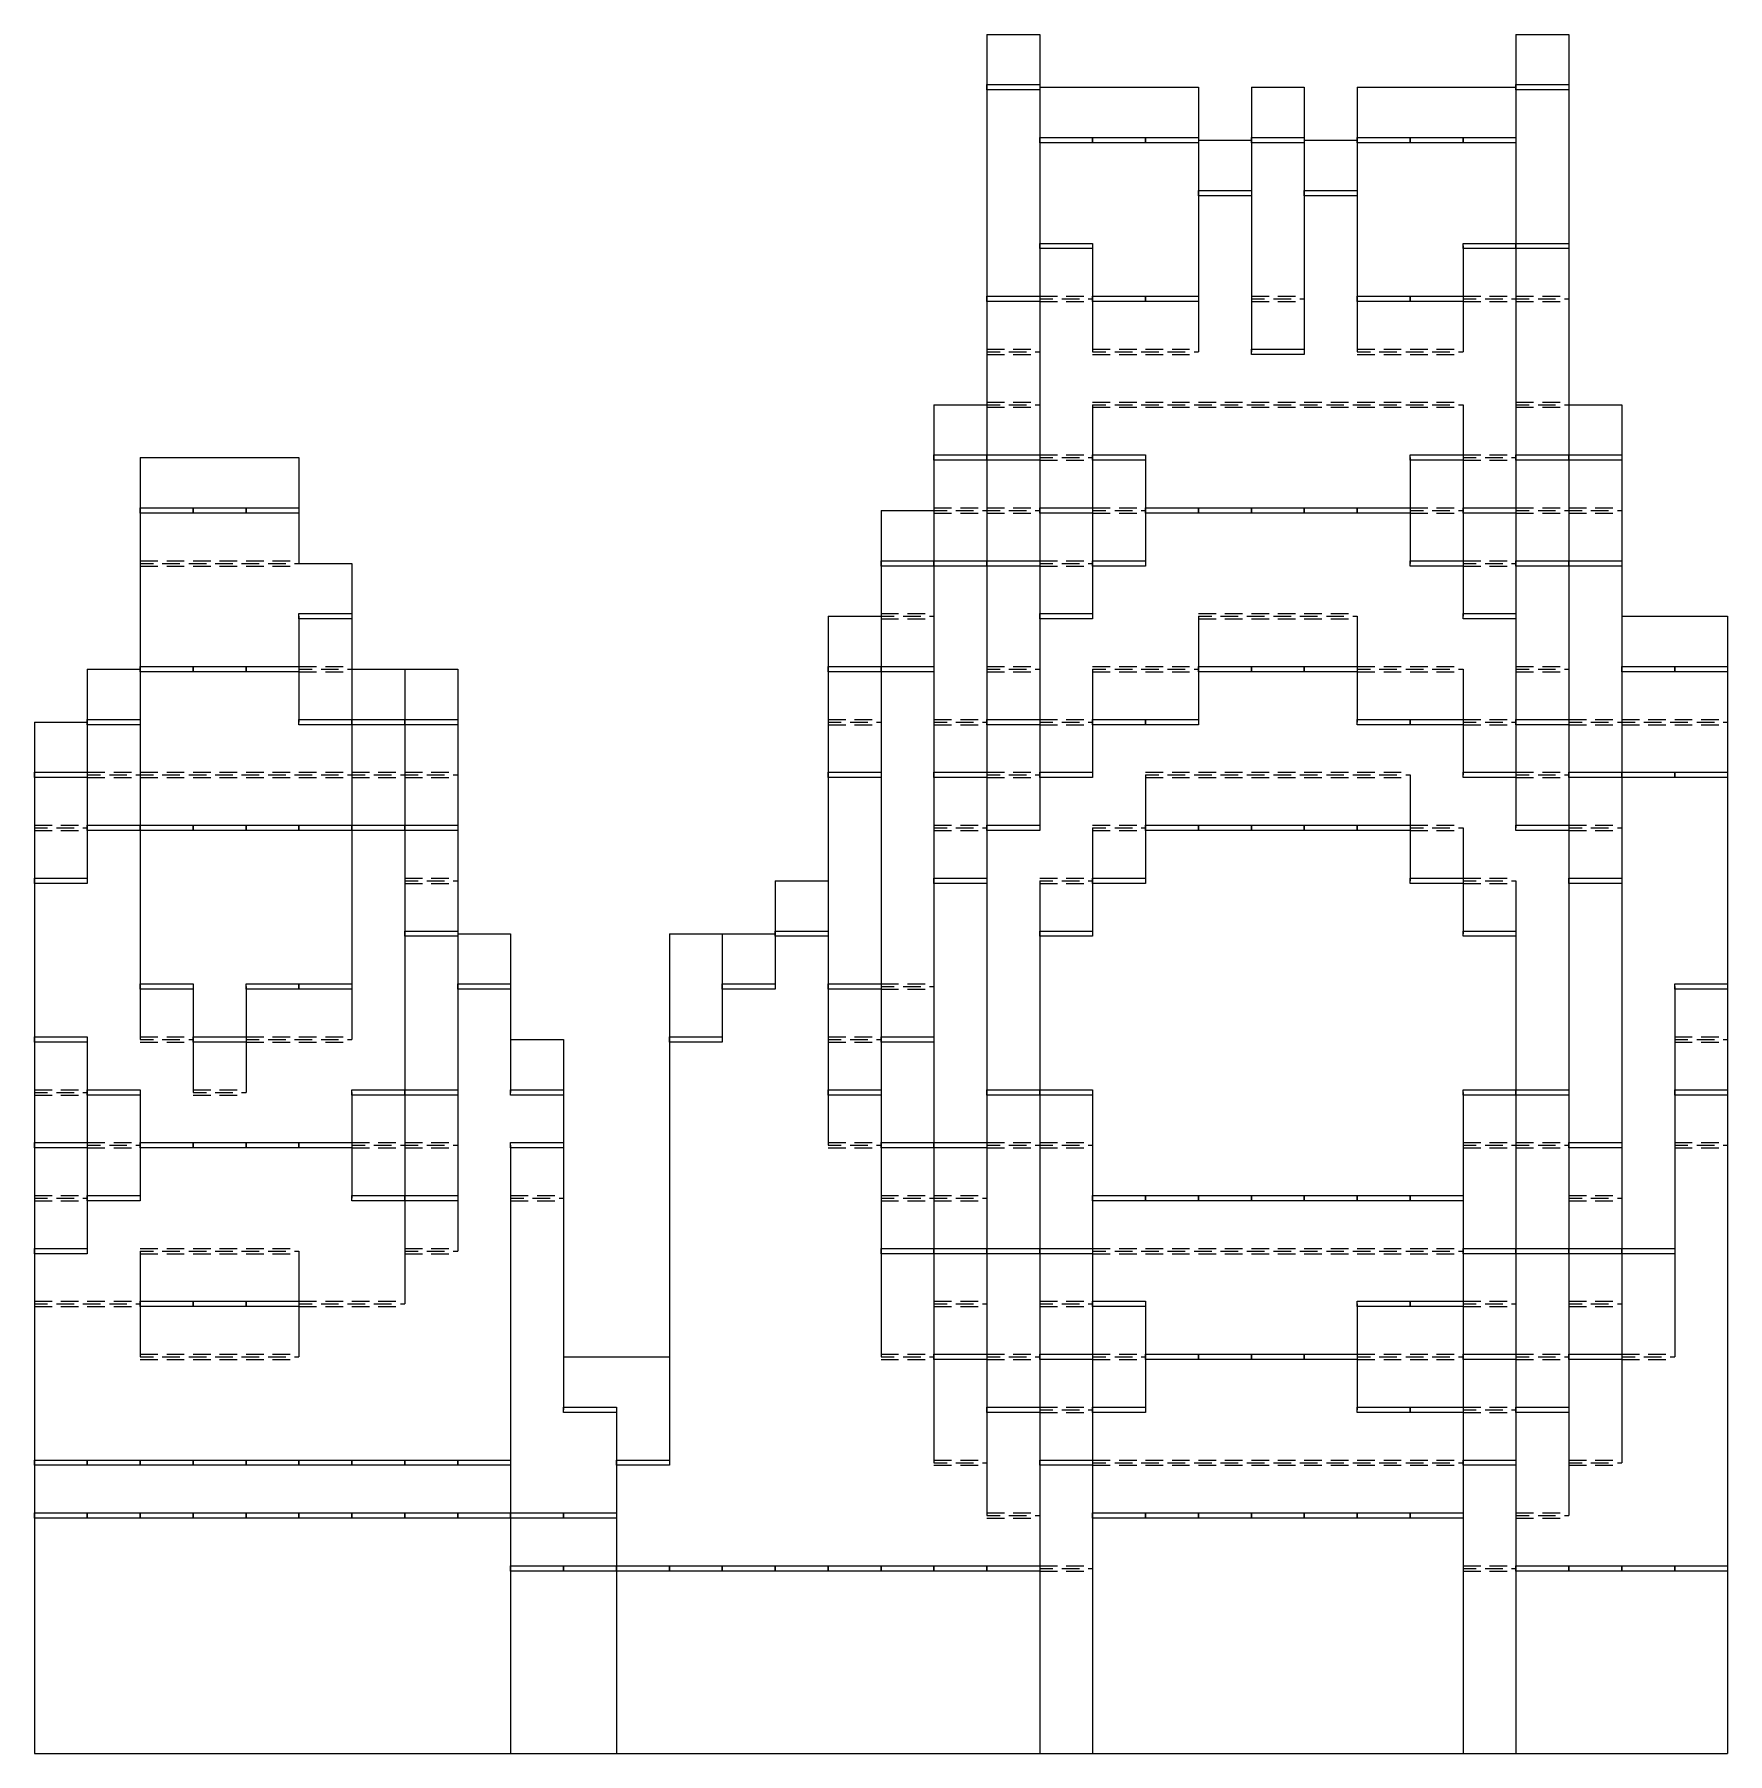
# Model space of a CAD drawing. Header units: millimetres. Extents: x 0 to 320, y 0 to 325.
import ezdxf

# ---------------------------------------------------------------- set-up
doc = ezdxf.new("R2010")
doc.units = ezdxf.units.MM
for name, color, linetype in [('CUT', 3, 'CONTINUOUS'), ('MOUNTAIN_FOLD', 1, 'CONTINUOUS'), ('VALLEY_FOLD', 5, 'CONTINUOUS')]:
    doc.layers.add(name, color=color, linetype=linetype)

msp = doc.modelspace()

# ---------------------------------------------------------------- linework, layer by layer
at = {"layer": 'CUT'}
for p, q in [((180, 325), (190, 325)), ((180, 325), (180, 315)), ((190, 325), (190, 315)), ((280, 325), (290, 325)), ((280, 325), (280, 315)), ((290, 325), (290, 315)), ((180, 315), (180, 305)), ((190, 315), (190, 305)), ((190, 315), (200, 315)), ((200, 315), (210, 315)), ((210, 315), (220, 315)), ((220, 315), (220, 305)), ((230, 315), (240, 315)), ((230, 315), (230, 305)), ((240, 315), (240, 305)), ((250, 315), (260, 315)), ((250, 315), (250, 305)), ((260, 315), (270, 315)), ((270, 315), (280, 315)), ((280, 315), (280, 305)), ((290, 315), (290, 305)), ((180, 305), (180, 295)), ((190, 305), (190, 295)), ((220, 305), (230, 305)), ((220, 305), (220, 295)), ((230, 305), (230, 295)), ((240, 305), (250, 305)), ((240, 305), (240, 295)), ((250, 305), (250, 295)), ((280, 305), (280, 295)), ((290, 305), (290, 295)), ((180, 295), (180, 285)), ((190, 295), (190, 285)), ((220, 295), (220, 285)), ((230, 295), (230, 285)), ((240, 295), (240, 285)), ((250, 295), (250, 285)), ((280, 295), (280, 285)), ((290, 295), (290, 285)), ((180, 285), (180, 275)), ((190, 285), (190, 275)), ((200, 285), (200, 275)), ((220, 285), (220, 275)), ((230, 285), (230, 275)), ((240, 285), (240, 275)), ((250, 285), (250, 275)), ((270, 285), (270, 275)), ((280, 285), (280, 275)), ((290, 285), (290, 275)), ((180, 275), (180, 265)), ((190, 275), (190, 265)), ((200, 275), (200, 265)), ((220, 275), (220, 265)), ((230, 275), (230, 265)), ((240, 275), (240, 265)), ((250, 275), (250, 265)), ((270, 275), (270, 265)), ((280, 275), (280, 265)), ((290, 275), (290, 265)), ((180, 265), (180, 255)), ((190, 265), (190, 255)), ((280, 265), (280, 255)), ((290, 265), (290, 255)), ((170, 255), (180, 255)), ((170, 255), (170, 245)), ((180, 255), (180, 245)), ((190, 255), (190, 245)), ((200, 255), (200, 245)), ((270, 255), (270, 245)), ((280, 255), (280, 245)), ((290, 255), (300, 255)), ((290, 255), (290, 245)), ((300, 255), (300, 245)), ((20, 245), (30, 245)), ((20, 245), (20, 235)), ((30, 245), (40, 245)), ((40, 245), (50, 245)), ((50, 245), (50, 235)), ((170, 245), (170, 235)), ((180, 245), (180, 235)), ((190, 245), (190, 235)), ((200, 245), (200, 235)), ((210, 245), (210, 235)), ((260, 245), (260, 235)), ((270, 245), (270, 235)), ((280, 245), (280, 235)), ((290, 245), (290, 235)), ((300, 245), (300, 235)), ((20, 235), (20, 225)), ((50, 235), (50, 225)), ((160, 235), (160, 225)), ((160, 235), (170, 235)), ((170, 235), (170, 225)), ((180, 235), (180, 225)), ((190, 235), (190, 225)), ((200, 235), (200, 225)), ((210, 235), (210, 225)), ((260, 235), (260, 225)), ((270, 235), (270, 225)), ((280, 235), (280, 225)), ((290, 235), (290, 225)), ((300, 235), (300, 225)), ((20, 225), (20, 215)), ((50, 225), (60, 225)), ((60, 225), (60, 215)), ((160, 225), (160, 215)), ((170, 225), (170, 215)), ((180, 225), (180, 215)), ((190, 225), (190, 215)), ((200, 225), (200, 215)), ((270, 225), (270, 215)), ((280, 225), (280, 215)), ((290, 225), (290, 215)), ((300, 225), (300, 215)), ((20, 215), (20, 205)), ((50, 215), (50, 205)), ((60, 215), (60, 205)), ((150, 215), (160, 215)), ((150, 215), (150, 205)), ((160, 215), (160, 205)), ((170, 215), (170, 205)), ((180, 215), (180, 205)), ((190, 215), (190, 205)), ((220, 215), (220, 205)), ((250, 215), (250, 205)), ((280, 215), (280, 205)), ((290, 215), (290, 205)), ((300, 215), (310, 215)), ((300, 215), (300, 205)), ((310, 215), (320, 215)), ((320, 215), (320, 205)), ((10, 205), (10, 195)), ((10, 205), (20, 205)), ((20, 205), (20, 195)), ((50, 205), (50, 195)), ((60, 205), (70, 205)), ((60, 205), (60, 195)), ((70, 205), (80, 205)), ((70, 205), (70, 195)), ((80, 205), (80, 195)), ((150, 205), (150, 195)), ((160, 205), (160, 195)), ((170, 205), (170, 195)), ((180, 205), (180, 195)), ((190, 205), (190, 195)), ((200, 205), (200, 195)), ((220, 205), (220, 195)), ((250, 205), (250, 195)), ((270, 205), (270, 195)), ((280, 205), (280, 195)), ((290, 205), (290, 195)), ((300, 205), (300, 195)), ((320, 205), (320, 195)), ((0, 195), (10, 195)), ((0, 195), (0, 185)), ((10, 195), (10, 185)), ((20, 195), (20, 185)), ((60, 195), (60, 185)), ((70, 195), (70, 185)), ((80, 195), (80, 185)), ((150, 195), (150, 185)), ((160, 195), (160, 185)), ((170, 195), (170, 185)), ((180, 195), (180, 185)), ((190, 195), (190, 185)), ((200, 195), (200, 185)), ((270, 195), (270, 185)), ((280, 195), (280, 185)), ((290, 195), (290, 185)), ((300, 195), (300, 185)), ((320, 195), (320, 185)), ((0, 185), (0, 175)), ((10, 185), (10, 175)), ((20, 185), (20, 175)), ((60, 185), (60, 175)), ((70, 185), (70, 175)), ((80, 185), (80, 175)), ((150, 185), (150, 175)), ((160, 185), (160, 175)), ((170, 185), (170, 175)), ((180, 185), (180, 175)), ((190, 185), (190, 175)), ((210, 185), (210, 175)), ((260, 185), (260, 175)), ((280, 185), (280, 175)), ((290, 185), (290, 175)), ((300, 185), (300, 175)), ((320, 185), (320, 175)), ((0, 175), (0, 165)), ((10, 175), (10, 165)), ((20, 175), (20, 165)), ((60, 175), (60, 165)), ((70, 175), (70, 165)), ((80, 175), (80, 165)), ((150, 175), (150, 165)), ((160, 175), (160, 165)), ((170, 175), (170, 165)), ((180, 175), (180, 165)), ((200, 175), (200, 165)), ((210, 175), (210, 165)), ((260, 175), (260, 165)), ((270, 175), (270, 165)), ((290, 175), (290, 165)), ((300, 175), (300, 165)), ((320, 175), (320, 165)), ((0, 165), (0, 155)), ((20, 165), (20, 155)), ((60, 165), (60, 155)), ((70, 165), (70, 155)), ((80, 165), (80, 155)), ((140, 165), (150, 165)), ((140, 165), (140, 155)), ((150, 165), (150, 155)), ((160, 165), (160, 155)), ((170, 165), (170, 155)), ((180, 165), (180, 155)), ((190, 165), (190, 155)), ((200, 165), (200, 155)), ((270, 165), (270, 155)), ((280, 165), (280, 155)), ((290, 165), (290, 155)), ((300, 165), (300, 155)), ((320, 165), (320, 155)), ((0, 155), (0, 145)), ((20, 155), (20, 145)), ((60, 155), (60, 145)), ((70, 155), (70, 145)), ((80, 155), (90, 155)), ((80, 155), (80, 145)), ((90, 155), (90, 145)), ((120, 155), (120, 145)), ((120, 155), (130, 155)), ((130, 155), (140, 155)), ((130, 155), (130, 145)), ((140, 155), (140, 145)), ((150, 155), (150, 145)), ((160, 155), (160, 145)), ((170, 155), (170, 145)), ((180, 155), (180, 145)), ((190, 155), (190, 145)), ((280, 155), (280, 145)), ((290, 155), (290, 145)), ((300, 155), (300, 145)), ((320, 155), (320, 145)), ((0, 145), (0, 135)), ((20, 145), (20, 135)), ((30, 145), (30, 135)), ((40, 145), (40, 135)), ((60, 145), (60, 135)), ((70, 145), (70, 135)), ((80, 145), (80, 135)), ((90, 145), (90, 135)), ((120, 145), (120, 135)), ((130, 145), (130, 135)), ((150, 145), (150, 135)), ((160, 145), (160, 135)), ((170, 145), (170, 135)), ((180, 145), (180, 135)), ((190, 145), (190, 135)), ((280, 145), (280, 135)), ((290, 145), (290, 135)), ((300, 145), (300, 135)), ((310, 145), (310, 135)), ((320, 145), (320, 135)), ((0, 135), (0, 125)), ((10, 135), (10, 125)), ((30, 135), (30, 125)), ((40, 135), (40, 125)), ((70, 135), (70, 125)), ((80, 135), (80, 125)), ((90, 135), (100, 135)), ((90, 135), (90, 125)), ((100, 135), (100, 125)), ((120, 135), (120, 125)), ((150, 135), (150, 125)), ((160, 135), (160, 125)), ((170, 135), (170, 125)), ((180, 135), (180, 125)), ((190, 135), (190, 125)), ((280, 135), (280, 125)), ((290, 135), (290, 125)), ((300, 135), (300, 125)), ((310, 135), (310, 125)), ((320, 135), (320, 125)), ((0, 125), (0, 115)), ((10, 125), (10, 115)), ((20, 125), (20, 115)), ((60, 125), (60, 115)), ((70, 125), (70, 115)), ((80, 125), (80, 115)), ((100, 125), (100, 115)), ((120, 125), (120, 115)), ((150, 125), (150, 115)), ((160, 125), (160, 115)), ((170, 125), (170, 115)), ((180, 125), (180, 115)), ((190, 125), (190, 115)), ((200, 125), (200, 115)), ((270, 125), (270, 115)), ((280, 125), (280, 115)), ((290, 125), (290, 115)), ((300, 125), (300, 115)), ((310, 125), (310, 115)), ((320, 125), (320, 115)), ((0, 115), (0, 105)), ((10, 115), (10, 105)), ((20, 115), (20, 105)), ((60, 115), (60, 105)), ((70, 115), (70, 105)), ((80, 115), (80, 105)), ((90, 115), (90, 105)), ((100, 115), (100, 105)), ((120, 115), (120, 105)), ((160, 115), (160, 105)), ((170, 115), (170, 105)), ((180, 115), (180, 105)), ((190, 115), (190, 105)), ((200, 115), (200, 105)), ((270, 115), (270, 105)), ((280, 115), (280, 105)), ((290, 115), (290, 105)), ((300, 115), (300, 105)), ((310, 115), (310, 105)), ((320, 115), (320, 105)), ((0, 105), (0, 95)), ((10, 105), (10, 95)), ((70, 105), (70, 95)), ((80, 105), (80, 95)), ((90, 105), (90, 95)), ((100, 105), (100, 95)), ((120, 105), (120, 95)), ((160, 105), (160, 95)), ((170, 105), (170, 95)), ((180, 105), (180, 95)), ((190, 105), (190, 95)), ((200, 105), (200, 95)), ((270, 105), (270, 95)), ((280, 105), (280, 95)), ((290, 105), (290, 95)), ((300, 105), (300, 95)), ((310, 105), (310, 95)), ((320, 105), (320, 95)), ((0, 95), (0, 85)), ((20, 95), (20, 85)), ((50, 95), (50, 85)), ((70, 95), (70, 85)), ((90, 95), (90, 85)), ((100, 95), (100, 85)), ((120, 95), (120, 85)), ((160, 95), (160, 85)), ((170, 95), (170, 85)), ((180, 95), (180, 85)), ((190, 95), (190, 85)), ((200, 95), (200, 85)), ((270, 95), (270, 85)), ((280, 95), (280, 85)), ((290, 95), (290, 85)), ((300, 95), (300, 85)), ((310, 95), (310, 85)), ((320, 95), (320, 85)), ((0, 85), (0, 75)), ((20, 85), (20, 75)), ((50, 85), (50, 75)), ((90, 85), (90, 75)), ((100, 85), (100, 75)), ((120, 85), (120, 75)), ((160, 85), (160, 75)), ((170, 85), (170, 75)), ((180, 85), (180, 75)), ((190, 85), (190, 75)), ((200, 85), (200, 75)), ((210, 85), (210, 75)), ((250, 85), (250, 75)), ((270, 85), (270, 75)), ((280, 85), (280, 75)), ((290, 85), (290, 75)), ((300, 85), (300, 75)), ((310, 85), (310, 75)), ((320, 85), (320, 75)), ((0, 75), (0, 65)), ((90, 75), (90, 65)), ((100, 75), (110, 75)), ((100, 75), (100, 65)), ((110, 75), (120, 75)), ((120, 75), (120, 65)), ((170, 75), (170, 65)), ((180, 75), (180, 65)), ((190, 75), (190, 65)), ((200, 75), (200, 65)), ((210, 75), (210, 65)), ((250, 75), (250, 65)), ((270, 75), (270, 65)), ((280, 75), (280, 65)), ((290, 75), (290, 65)), ((300, 75), (300, 65)), ((320, 75), (320, 65)), ((0, 65), (0, 55)), ((90, 65), (90, 55)), ((110, 65), (110, 55)), ((120, 65), (120, 55)), ((170, 65), (170, 55)), ((180, 65), (180, 55)), ((190, 65), (190, 55)), ((200, 65), (200, 55)), ((270, 65), (270, 55)), ((280, 65), (280, 55)), ((290, 65), (290, 55)), ((300, 65), (300, 55)), ((320, 65), (320, 55)), ((0, 55), (0, 45)), ((90, 55), (90, 45)), ((110, 55), (110, 45)), ((180, 55), (180, 45)), ((190, 55), (190, 45)), ((200, 55), (200, 45)), ((270, 55), (270, 45)), ((280, 55), (280, 45)), ((290, 55), (290, 45)), ((320, 55), (320, 45)), ((0, 45), (0, 35)), ((90, 45), (90, 35)), ((110, 45), (110, 35)), ((190, 45), (190, 35)), ((200, 45), (200, 35)), ((270, 45), (270, 35)), ((280, 45), (280, 35)), ((320, 45), (320, 35)), ((0, 35), (0, 25)), ((90, 35), (90, 25)), ((110, 35), (110, 25)), ((190, 35), (190, 25)), ((200, 35), (200, 25)), ((270, 35), (270, 25)), ((280, 35), (280, 25)), ((320, 35), (320, 25)), ((0, 25), (0, 0)), ((90, 25), (90, 0)), ((110, 25), (110, 0)), ((190, 25), (190, 0)), ((200, 25), (200, 0)), ((270, 25), (270, 0)), ((280, 25), (280, 0)), ((320, 25), (320, 0)), ((0, 0), (10, 0)), ((10, 0), (20, 0)), ((20, 0), (30, 0)), ((30, 0), (40, 0)), ((40, 0), (50, 0)), ((50, 0), (60, 0)), ((60, 0), (70, 0)), ((70, 0), (80, 0)), ((80, 0), (90, 0)), ((90, 0), (100, 0)), ((100, 0), (110, 0)), ((110, 0), (120, 0)), ((120, 0), (130, 0)), ((130, 0), (140, 0)), ((140, 0), (150, 0)), ((150, 0), (160, 0)), ((160, 0), (170, 0)), ((170, 0), (180, 0)), ((180, 0), (190, 0)), ((190, 0), (200, 0)), ((200, 0), (210, 0)), ((210, 0), (220, 0)), ((220, 0), (230, 0)), ((230, 0), (240, 0)), ((240, 0), (250, 0)), ((250, 0), (260, 0)), ((260, 0), (270, 0)), ((270, 0), (280, 0)), ((280, 0), (290, 0)), ((290, 0), (300, 0)), ((300, 0), (310, 0)), ((310, 0), (320, 0))]:
    msp.add_line(p, q, dxfattribs=at)
at = {"layer": 'MOUNTAIN_FOLD'}
for points in [[(180, 315.5), (190, 315.5), (190, 314.5), (180, 314.5)], [(280, 315.5), (290, 315.5), (290, 314.5), (280, 314.5)], [(190, 305.5), (200, 305.5), (200, 304.5), (190, 304.5)], [(200, 305.5), (210, 305.5), (210, 304.5), (200, 304.5)], [(210, 305.5), (220, 305.5), (220, 304.5), (210, 304.5)], [(230, 305.5), (240, 305.5), (240, 304.5), (230, 304.5)], [(250, 305.5), (260, 305.5), (260, 304.5), (250, 304.5)], [(260, 305.5), (270, 305.5), (270, 304.5), (260, 304.5)], [(270, 305.5), (280, 305.5), (280, 304.5), (270, 304.5)], [(220, 295.5), (230, 295.5), (230, 294.5), (220, 294.5)], [(240, 295.5), (250, 295.5), (250, 294.5), (240, 294.5)], [(190, 285.5), (200, 285.5), (200, 284.5), (190, 284.5)], [(270, 285.5), (280, 285.5), (280, 284.5), (270, 284.5)], [(280, 285.5), (290, 285.5), (290, 284.5), (280, 284.5)], [(180, 275.5), (190, 275.5), (190, 274.5), (180, 274.5)], [(200, 275.5), (210, 275.5), (210, 274.5), (200, 274.5)], [(210, 275.5), (220, 275.5), (220, 274.5), (210, 274.5)], [(250, 275.5), (260, 275.5), (260, 274.5), (250, 274.5)], [(260, 275.5), (270, 275.5), (270, 274.5), (260, 274.5)], [(230, 265.5), (240, 265.5), (240, 264.5), (230, 264.5)], [(170, 245.5), (180, 245.5), (180, 244.5), (170, 244.5)], [(180, 245.5), (190, 245.5), (190, 244.5), (180, 244.5)], [(200, 245.5), (210, 245.5), (210, 244.5), (200, 244.5)], [(260, 245.5), (270, 245.5), (270, 244.5), (260, 244.5)], [(280, 245.5), (290, 245.5), (290, 244.5), (280, 244.5)], [(290, 245.5), (300, 245.5), (300, 244.5), (290, 244.5)], [(20, 235.5), (30, 235.5), (30, 234.5), (20, 234.5)], [(30, 235.5), (40, 235.5), (40, 234.5), (30, 234.5)], [(40, 235.5), (50, 235.5), (50, 234.5), (40, 234.5)], [(190, 235.5), (200, 235.5), (200, 234.5), (190, 234.5)], [(210, 235.5), (220, 235.5), (220, 234.5), (210, 234.5)], [(220, 235.5), (230, 235.5), (230, 234.5), (220, 234.5)], [(230, 235.5), (240, 235.5), (240, 234.5), (230, 234.5)], [(240, 235.5), (250, 235.5), (250, 234.5), (240, 234.5)], [(250, 235.5), (260, 235.5), (260, 234.5), (250, 234.5)], [(270, 235.5), (280, 235.5), (280, 234.5), (270, 234.5)], [(160, 225.5), (170, 225.5), (170, 224.5), (160, 224.5)], [(170, 225.5), (180, 225.5), (180, 224.5), (170, 224.5)], [(180, 225.5), (190, 225.5), (190, 224.5), (180, 224.5)], [(200, 225.5), (210, 225.5), (210, 224.5), (200, 224.5)], [(260, 225.5), (270, 225.5), (270, 224.5), (260, 224.5)], [(280, 225.5), (290, 225.5), (290, 224.5), (280, 224.5)], [(290, 225.5), (300, 225.5), (300, 224.5), (290, 224.5)], [(50, 215.5), (60, 215.5), (60, 214.5), (50, 214.5)], [(190, 215.5), (200, 215.5), (200, 214.5), (190, 214.5)], [(270, 215.5), (280, 215.5), (280, 214.5), (270, 214.5)], [(20, 205.5), (30, 205.5), (30, 204.5), (20, 204.5)], [(30, 205.5), (40, 205.5), (40, 204.5), (30, 204.5)], [(40, 205.5), (50, 205.5), (50, 204.5), (40, 204.5)], [(150, 205.5), (160, 205.5), (160, 204.5), (150, 204.5)], [(160, 205.5), (170, 205.5), (170, 204.5), (160, 204.5)], [(220, 205.5), (230, 205.5), (230, 204.5), (220, 204.5)], [(230, 205.5), (240, 205.5), (240, 204.5), (230, 204.5)], [(240, 205.5), (250, 205.5), (250, 204.5), (240, 204.5)], [(300, 205.5), (310, 205.5), (310, 204.5), (300, 204.5)], [(310, 205.5), (320, 205.5), (320, 204.5), (310, 204.5)], [(10, 195.5), (20, 195.5), (20, 194.5), (10, 194.5)], [(50, 195.5), (60, 195.5), (60, 194.5), (50, 194.5)], [(60, 195.5), (70, 195.5), (70, 194.5), (60, 194.5)], [(70, 195.5), (80, 195.5), (80, 194.5), (70, 194.5)], [(180, 195.5), (190, 195.5), (190, 194.5), (180, 194.5)], [(200, 195.5), (210, 195.5), (210, 194.5), (200, 194.5)], [(210, 195.5), (220, 195.5), (220, 194.5), (210, 194.5)], [(250, 195.5), (260, 195.5), (260, 194.5), (250, 194.5)], [(260, 195.5), (270, 195.5), (270, 194.5), (260, 194.5)], [(280, 195.5), (290, 195.5), (290, 194.5), (280, 194.5)], [(0, 185.5), (10, 185.5), (10, 184.5), (0, 184.5)], [(150, 185.5), (160, 185.5), (160, 184.5), (150, 184.5)], [(170, 185.5), (180, 185.5), (180, 184.5), (170, 184.5)], [(190, 185.5), (200, 185.5), (200, 184.5), (190, 184.5)], [(270, 185.5), (280, 185.5), (280, 184.5), (270, 184.5)], [(290, 185.5), (300, 185.5), (300, 184.5), (290, 184.5)], [(300, 185.5), (310, 185.5), (310, 184.5), (300, 184.5)], [(310, 185.5), (320, 185.5), (320, 184.5), (310, 184.5)], [(10, 175.5), (20, 175.5), (20, 174.5), (10, 174.5)], [(20, 175.5), (30, 175.5), (30, 174.5), (20, 174.5)], [(30, 175.5), (40, 175.5), (40, 174.5), (30, 174.5)], [(40, 175.5), (50, 175.5), (50, 174.5), (40, 174.5)], [(50, 175.5), (60, 175.5), (60, 174.5), (50, 174.5)], [(60, 175.5), (70, 175.5), (70, 174.5), (60, 174.5)], [(70, 175.5), (80, 175.5), (80, 174.5), (70, 174.5)], [(180, 175.5), (190, 175.5), (190, 174.5), (180, 174.5)], [(210, 175.5), (220, 175.5), (220, 174.5), (210, 174.5)], [(220, 175.5), (230, 175.5), (230, 174.5), (220, 174.5)], [(230, 175.5), (240, 175.5), (240, 174.5), (230, 174.5)], [(240, 175.5), (250, 175.5), (250, 174.5), (240, 174.5)], [(250, 175.5), (260, 175.5), (260, 174.5), (250, 174.5)], [(280, 175.5), (290, 175.5), (290, 174.5), (280, 174.5)], [(0, 165.5), (10, 165.5), (10, 164.5), (0, 164.5)], [(170, 165.5), (180, 165.5), (180, 164.5), (170, 164.5)], [(200, 165.5), (210, 165.5), (210, 164.5), (200, 164.5)], [(260, 165.5), (270, 165.5), (270, 164.5), (260, 164.5)], [(290, 165.5), (300, 165.5), (300, 164.5), (290, 164.5)], [(70, 155.5), (80, 155.5), (80, 154.5), (70, 154.5)], [(140, 155.5), (150, 155.5), (150, 154.5), (140, 154.5)], [(190, 155.5), (200, 155.5), (200, 154.5), (190, 154.5)], [(270, 155.5), (280, 155.5), (280, 154.5), (270, 154.5)], [(20, 145.5), (30, 145.5), (30, 144.5), (20, 144.5)], [(40, 145.5), (50, 145.5), (50, 144.5), (40, 144.5)], [(50, 145.5), (60, 145.5), (60, 144.5), (50, 144.5)], [(80, 145.5), (90, 145.5), (90, 144.5), (80, 144.5)], [(130, 145.5), (140, 145.5), (140, 144.5), (130, 144.5)], [(150, 145.5), (160, 145.5), (160, 144.5), (150, 144.5)], [(310, 145.5), (320, 145.5), (320, 144.5), (310, 144.5)], [(0, 135.5), (10, 135.5), (10, 134.5), (0, 134.5)], [(30, 135.5), (40, 135.5), (40, 134.5), (30, 134.5)], [(120, 135.5), (130, 135.5), (130, 134.5), (120, 134.5)], [(160, 135.5), (170, 135.5), (170, 134.5), (160, 134.5)], [(10, 125.5), (20, 125.5), (20, 124.5), (10, 124.5)], [(60, 125.5), (70, 125.5), (70, 124.5), (60, 124.5)], [(70, 125.5), (80, 125.5), (80, 124.5), (70, 124.5)], [(90, 125.5), (100, 125.5), (100, 124.5), (90, 124.5)], [(150, 125.5), (160, 125.5), (160, 124.5), (150, 124.5)], [(180, 125.5), (190, 125.5), (190, 124.5), (180, 124.5)], [(190, 125.5), (200, 125.5), (200, 124.5), (190, 124.5)], [(270, 125.5), (280, 125.5), (280, 124.5), (270, 124.5)], [(280, 125.5), (290, 125.5), (290, 124.5), (280, 124.5)], [(310, 125.5), (320, 125.5), (320, 124.5), (310, 124.5)], [(0, 115.5), (10, 115.5), (10, 114.5), (0, 114.5)], [(20, 115.5), (30, 115.5), (30, 114.5), (20, 114.5)], [(30, 115.5), (40, 115.5), (40, 114.5), (30, 114.5)], [(40, 115.5), (50, 115.5), (50, 114.5), (40, 114.5)], [(50, 115.5), (60, 115.5), (60, 114.5), (50, 114.5)], [(90, 115.5), (100, 115.5), (100, 114.5), (90, 114.5)], [(160, 115.5), (170, 115.5), (170, 114.5), (160, 114.5)], [(170, 115.5), (180, 115.5), (180, 114.5), (170, 114.5)], [(290, 115.5), (300, 115.5), (300, 114.5), (290, 114.5)], [(10, 105.5), (20, 105.5), (20, 104.5), (10, 104.5)], [(60, 105.5), (70, 105.5), (70, 104.5), (60, 104.5)], [(70, 105.5), (80, 105.5), (80, 104.5), (70, 104.5)], [(200, 105.5), (210, 105.5), (210, 104.5), (200, 104.5)], [(210, 105.5), (220, 105.5), (220, 104.5), (210, 104.5)], [(220, 105.5), (230, 105.5), (230, 104.5), (220, 104.5)], [(230, 105.5), (240, 105.5), (240, 104.5), (230, 104.5)], [(240, 105.5), (250, 105.5), (250, 104.5), (240, 104.5)], [(250, 105.5), (260, 105.5), (260, 104.5), (250, 104.5)], [(260, 105.5), (270, 105.5), (270, 104.5), (260, 104.5)], [(0, 95.5), (10, 95.5), (10, 94.5), (0, 94.5)], [(160, 95.5), (170, 95.5), (170, 94.5), (160, 94.5)], [(170, 95.5), (180, 95.5), (180, 94.5), (170, 94.5)], [(180, 95.5), (190, 95.5), (190, 94.5), (180, 94.5)], [(190, 95.5), (200, 95.5), (200, 94.5), (190, 94.5)], [(270, 95.5), (280, 95.5), (280, 94.5), (270, 94.5)], [(280, 95.5), (290, 95.5), (290, 94.5), (280, 94.5)], [(290, 95.5), (300, 95.5), (300, 94.5), (290, 94.5)], [(300, 95.5), (310, 95.5), (310, 94.5), (300, 94.5)], [(20, 85.5), (30, 85.5), (30, 84.5), (20, 84.5)], [(30, 85.5), (40, 85.5), (40, 84.5), (30, 84.5)], [(40, 85.5), (50, 85.5), (50, 84.5), (40, 84.5)], [(200, 85.5), (210, 85.5), (210, 84.5), (200, 84.5)], [(250, 85.5), (260, 85.5), (260, 84.5), (250, 84.5)], [(260, 85.5), (270, 85.5), (270, 84.5), (260, 84.5)], [(170, 75.5), (180, 75.5), (180, 74.5), (170, 74.5)], [(190, 75.5), (200, 75.5), (200, 74.5), (190, 74.5)], [(210, 75.5), (220, 75.5), (220, 74.5), (210, 74.5)], [(220, 75.5), (230, 75.5), (230, 74.5), (220, 74.5)], [(230, 75.5), (240, 75.5), (240, 74.5), (230, 74.5)], [(240, 75.5), (250, 75.5), (250, 74.5), (240, 74.5)], [(270, 75.5), (280, 75.5), (280, 74.5), (270, 74.5)], [(290, 75.5), (300, 75.5), (300, 74.5), (290, 74.5)], [(100, 65.5), (110, 65.5), (110, 64.5), (100, 64.5)], [(180, 65.5), (190, 65.5), (190, 64.5), (180, 64.5)], [(200, 65.5), (210, 65.5), (210, 64.5), (200, 64.5)], [(250, 65.5), (260, 65.5), (260, 64.5), (250, 64.5)], [(260, 65.5), (270, 65.5), (270, 64.5), (260, 64.5)], [(280, 65.5), (290, 65.5), (290, 64.5), (280, 64.5)], [(0, 55.5), (10, 55.5), (10, 54.5), (0, 54.5)], [(10, 55.5), (20, 55.5), (20, 54.5), (10, 54.5)], [(20, 55.5), (30, 55.5), (30, 54.5), (20, 54.5)], [(30, 55.5), (40, 55.5), (40, 54.5), (30, 54.5)], [(40, 55.5), (50, 55.5), (50, 54.5), (40, 54.5)], [(50, 55.5), (60, 55.5), (60, 54.5), (50, 54.5)], [(60, 55.5), (70, 55.5), (70, 54.5), (60, 54.5)], [(70, 55.5), (80, 55.5), (80, 54.5), (70, 54.5)], [(80, 55.5), (90, 55.5), (90, 54.5), (80, 54.5)], [(110, 55.5), (120, 55.5), (120, 54.5), (110, 54.5)], [(190, 55.5), (200, 55.5), (200, 54.5), (190, 54.5)], [(270, 55.5), (280, 55.5), (280, 54.5), (270, 54.5)], [(0, 45.5), (10, 45.5), (10, 44.5), (0, 44.5)], [(10, 45.5), (20, 45.5), (20, 44.5), (10, 44.5)], [(20, 45.5), (30, 45.5), (30, 44.5), (20, 44.5)], [(30, 45.5), (40, 45.5), (40, 44.5), (30, 44.5)], [(40, 45.5), (50, 45.5), (50, 44.5), (40, 44.5)], [(50, 45.5), (60, 45.5), (60, 44.5), (50, 44.5)], [(60, 45.5), (70, 45.5), (70, 44.5), (60, 44.5)], [(70, 45.5), (80, 45.5), (80, 44.5), (70, 44.5)], [(80, 45.5), (90, 45.5), (90, 44.5), (80, 44.5)], [(90, 45.5), (100, 45.5), (100, 44.5), (90, 44.5)], [(100, 45.5), (110, 45.5), (110, 44.5), (100, 44.5)], [(200, 45.5), (210, 45.5), (210, 44.5), (200, 44.5)], [(210, 45.5), (220, 45.5), (220, 44.5), (210, 44.5)], [(220, 45.5), (230, 45.5), (230, 44.5), (220, 44.5)], [(230, 45.5), (240, 45.5), (240, 44.5), (230, 44.5)], [(240, 45.5), (250, 45.5), (250, 44.5), (240, 44.5)], [(250, 45.5), (260, 45.5), (260, 44.5), (250, 44.5)], [(260, 45.5), (270, 45.5), (270, 44.5), (260, 44.5)], [(90, 35.5), (100, 35.5), (100, 34.5), (90, 34.5)], [(100, 35.5), (110, 35.5), (110, 34.5), (100, 34.5)], [(110, 35.5), (120, 35.5), (120, 34.5), (110, 34.5)], [(120, 35.5), (130, 35.5), (130, 34.5), (120, 34.5)], [(130, 35.5), (140, 35.5), (140, 34.5), (130, 34.5)], [(140, 35.5), (150, 35.5), (150, 34.5), (140, 34.5)], [(150, 35.5), (160, 35.5), (160, 34.5), (150, 34.5)], [(160, 35.5), (170, 35.5), (170, 34.5), (160, 34.5)], [(170, 35.5), (180, 35.5), (180, 34.5), (170, 34.5)], [(180, 35.5), (190, 35.5), (190, 34.5), (180, 34.5)], [(280, 35.5), (290, 35.5), (290, 34.5), (280, 34.5)], [(290, 35.5), (300, 35.5), (300, 34.5), (290, 34.5)], [(300, 35.5), (310, 35.5), (310, 34.5), (300, 34.5)], [(310, 35.5), (320, 35.5), (320, 34.5), (310, 34.5)]]:
    msp.add_lwpolyline(points, close=True, dxfattribs=at)
at = {"layer": 'VALLEY_FOLD'}
for p, q in [((190, 275.5), (193.3333, 275.5)), ((190, 275), (192.5, 275)), ((190, 274.5), (193.3333, 274.5)), ((194.1667, 275), (197.5, 275)), ((195, 275.5), (198.3333, 275.5)), ((195, 274.5), (198.3333, 274.5)), ((199.1667, 275), (200, 275)), ((230, 275.5), (233.3333, 275.5)), ((230, 275), (232.5, 275)), ((230, 274.5), (233.3333, 274.5)), ((234.1667, 275), (237.5, 275)), ((235, 275.5), (238.3333, 275.5)), ((235, 274.5), (238.3333, 274.5)), ((239.1667, 275), (240, 275)), ((270, 275.5), (273.3333, 275.5)), ((270, 275), (272.5, 275)), ((270, 274.5), (273.3333, 274.5)), ((274.1667, 275), (277.5, 275)), ((275, 275.5), (278.3333, 275.5)), ((275, 274.5), (278.3333, 274.5)), ((279.1667, 275), (280, 275)), ((280, 275.5), (283.3333, 275.5)), ((280, 275), (282.5, 275)), ((280, 274.5), (283.3333, 274.5)), ((284.1667, 275), (287.5, 275)), ((285, 275.5), (288.3333, 275.5)), ((285, 274.5), (288.3333, 274.5)), ((289.1667, 275), (290, 275)), ((180, 265.5), (183.3333, 265.5)), ((180, 265), (182.5, 265)), ((180, 264.5), (183.3333, 264.5)), ((184.1667, 265), (187.5, 265)), ((185, 265.5), (188.3333, 265.5)), ((185, 264.5), (188.3333, 264.5)), ((189.1667, 265), (190, 265)), ((200, 265.5), (203.3333, 265.5)), ((200, 265), (202.5, 265)), ((200, 264.5), (203.3333, 264.5)), ((204.1667, 265), (207.5, 265)), ((205, 265.5), (208.3333, 265.5)), ((205, 264.5), (208.3333, 264.5)), ((209.1667, 265), (210, 265)), ((210, 265.5), (213.3333, 265.5)), ((210, 265), (212.5, 265)), ((210, 264.5), (213.3333, 264.5)), ((214.1667, 265), (217.5, 265)), ((215, 265.5), (218.3333, 265.5)), ((215, 264.5), (218.3333, 264.5)), ((219.1667, 265), (220, 265)), ((250, 265.5), (253.3333, 265.5)), ((250, 265), (252.5, 265)), ((250, 264.5), (253.3333, 264.5)), ((254.1667, 265), (257.5, 265)), ((255, 265.5), (258.3333, 265.5)), ((255, 264.5), (258.3333, 264.5)), ((259.1667, 265), (260, 265)), ((260, 265.5), (263.3333, 265.5)), ((260, 265), (262.5, 265)), ((260, 264.5), (263.3333, 264.5)), ((264.1667, 265), (267.5, 265)), ((265, 265.5), (268.3333, 265.5)), ((265, 264.5), (268.3333, 264.5)), ((269.1667, 265), (270, 265)), ((180, 255.5), (183.3333, 255.5)), ((180, 255), (182.5, 255)), ((180, 254.5), (183.3333, 254.5)), ((184.1667, 255), (187.5, 255)), ((185, 255.5), (188.3333, 255.5)), ((185, 254.5), (188.3333, 254.5)), ((189.1667, 255), (190, 255)), ((200, 255.5), (203.3333, 255.5)), ((200, 255), (202.5, 255)), ((200, 254.5), (203.3333, 254.5)), ((204.1667, 255), (207.5, 255)), ((205, 255.5), (208.3333, 255.5)), ((205, 254.5), (208.3333, 254.5)), ((209.1667, 255), (210, 255)), ((210, 255.5), (213.3333, 255.5)), ((210, 255), (212.5, 255)), ((210, 254.5), (213.3333, 254.5)), ((214.1667, 255), (217.5, 255)), ((215, 255.5), (218.3333, 255.5)), ((215, 254.5), (218.3333, 254.5)), ((219.1667, 255), (220, 255)), ((220, 255.5), (223.3333, 255.5)), ((220, 255), (222.5, 255)), ((220, 254.5), (223.3333, 254.5)), ((224.1667, 255), (227.5, 255)), ((225, 255.5), (228.3333, 255.5)), ((225, 254.5), (228.3333, 254.5)), ((229.1667, 255), (230, 255)), ((230, 255.5), (233.3333, 255.5)), ((230, 255), (232.5, 255)), ((230, 254.5), (233.3333, 254.5)), ((234.1667, 255), (237.5, 255)), ((235, 255.5), (238.3333, 255.5)), ((235, 254.5), (238.3333, 254.5)), ((239.1667, 255), (240, 255)), ((240, 255.5), (243.3333, 255.5)), ((240, 255), (242.5, 255)), ((240, 254.5), (243.3333, 254.5)), ((244.1667, 255), (247.5, 255)), ((245, 255.5), (248.3333, 255.5)), ((245, 254.5), (248.3333, 254.5)), ((249.1667, 255), (250, 255)), ((250, 255.5), (253.3333, 255.5)), ((250, 255), (252.5, 255)), ((250, 254.5), (253.3333, 254.5)), ((254.1667, 255), (257.5, 255)), ((255, 255.5), (258.3333, 255.5)), ((255, 254.5), (258.3333, 254.5)), ((259.1667, 255), (260, 255)), ((260, 255.5), (263.3333, 255.5)), ((260, 255), (262.5, 255)), ((260, 254.5), (263.3333, 254.5)), ((264.1667, 255), (267.5, 255)), ((265, 255.5), (268.3333, 255.5)), ((265, 254.5), (268.3333, 254.5)), ((269.1667, 255), (270, 255)), ((280, 255.5), (283.3333, 255.5)), ((280, 255), (282.5, 255)), ((280, 254.5), (283.3333, 254.5)), ((284.1667, 255), (287.5, 255)), ((285, 255.5), (288.3333, 255.5)), ((285, 254.5), (288.3333, 254.5)), ((289.1667, 255), (290, 255)), ((190, 245.5), (193.3333, 245.5)), ((190, 245), (192.5, 245)), ((190, 244.5), (193.3333, 244.5)), ((194.1667, 245), (197.5, 245)), ((195, 245.5), (198.3333, 245.5)), ((195, 244.5), (198.3333, 244.5)), ((199.1667, 245), (200, 245)), ((270, 245.5), (273.3333, 245.5)), ((270, 245), (272.5, 245)), ((270, 244.5), (273.3333, 244.5)), ((274.1667, 245), (277.5, 245)), ((275, 245.5), (278.3333, 245.5)), ((275, 244.5), (278.3333, 244.5)), ((279.1667, 245), (280, 245)), ((170, 235.5), (173.3333, 235.5)), ((170, 235), (172.5, 235)), ((170, 234.5), (173.3333, 234.5)), ((174.1667, 235), (177.5, 235)), ((175, 235.5), (178.3333, 235.5)), ((175, 234.5), (178.3333, 234.5)), ((179.1667, 235), (180, 235)), ((180, 235.5), (183.3333, 235.5)), ((180, 235), (182.5, 235)), ((180, 234.5), (183.3333, 234.5)), ((184.1667, 235), (187.5, 235)), ((185, 235.5), (188.3333, 235.5)), ((185, 234.5), (188.3333, 234.5)), ((189.1667, 235), (190, 235)), ((200, 235.5), (203.3333, 235.5)), ((200, 235), (202.5, 235)), ((200, 234.5), (203.3333, 234.5)), ((204.1667, 235), (207.5, 235)), ((205, 235.5), (208.3333, 235.5)), ((205, 234.5), (208.3333, 234.5)), ((209.1667, 235), (210, 235)), ((260, 235.5), (263.3333, 235.5)), ((260, 235), (262.5, 235)), ((260, 234.5), (263.3333, 234.5)), ((264.1667, 235), (267.5, 235)), ((265, 235.5), (268.3333, 235.5)), ((265, 234.5), (268.3333, 234.5)), ((269.1667, 235), (270, 235)), ((280, 235.5), (283.3333, 235.5)), ((280, 235), (282.5, 235)), ((280, 234.5), (283.3333, 234.5)), ((284.1667, 235), (287.5, 235)), ((285, 235.5), (288.3333, 235.5)), ((285, 234.5), (288.3333, 234.5)), ((289.1667, 235), (290, 235)), ((290, 235.5), (293.3333, 235.5)), ((290, 235), (292.5, 235)), ((290, 234.5), (293.3333, 234.5)), ((294.1667, 235), (297.5, 235)), ((295, 235.5), (298.3333, 235.5)), ((295, 234.5), (298.3333, 234.5)), ((299.1667, 235), (300, 235)), ((20, 225.5), (23.3333, 225.5)), ((20, 225), (22.5, 225)), ((20, 224.5), (23.3333, 224.5)), ((24.1667, 225), (27.5, 225)), ((25, 225.5), (28.3333, 225.5)), ((25, 224.5), (28.3333, 224.5)), ((29.1667, 225), (30, 225)), ((30, 225.5), (33.3333, 225.5)), ((30, 225), (32.5, 225)), ((30, 224.5), (33.3333, 224.5)), ((34.1667, 225), (37.5, 225)), ((35, 225.5), (38.3333, 225.5)), ((35, 224.5), (38.3333, 224.5)), ((39.1667, 225), (40, 225)), ((40, 225.5), (43.3333, 225.5)), ((40, 225), (42.5, 225)), ((40, 224.5), (43.3333, 224.5)), ((44.1667, 225), (47.5, 225)), ((45, 225.5), (48.3333, 225.5)), ((45, 224.5), (48.3333, 224.5)), ((49.1667, 225), (50, 225)), ((190, 225.5), (193.3333, 225.5)), ((190, 225), (192.5, 225)), ((190, 224.5), (193.3333, 224.5)), ((194.1667, 225), (197.5, 225)), ((195, 225.5), (198.3333, 225.5)), ((195, 224.5), (198.3333, 224.5)), ((199.1667, 225), (200, 225)), ((270, 225.5), (273.3333, 225.5)), ((270, 225), (272.5, 225)), ((270, 224.5), (273.3333, 224.5)), ((274.1667, 225), (277.5, 225)), ((275, 225.5), (278.3333, 225.5)), ((275, 224.5), (278.3333, 224.5)), ((279.1667, 225), (280, 225)), ((160, 215.5), (163.3333, 215.5)), ((160, 215), (162.5, 215)), ((160, 214.5), (163.3333, 214.5)), ((164.1667, 215), (167.5, 215)), ((165, 215.5), (168.3333, 215.5)), ((165, 214.5), (168.3333, 214.5)), ((169.1667, 215), (170, 215)), ((220, 215.5), (223.3333, 215.5)), ((220, 215), (222.5, 215)), ((220, 214.5), (223.3333, 214.5)), ((224.1667, 215), (227.5, 215)), ((225, 215.5), (228.3333, 215.5)), ((225, 214.5), (228.3333, 214.5)), ((229.1667, 215), (230, 215)), ((230, 215.5), (233.3333, 215.5)), ((230, 215), (232.5, 215)), ((230, 214.5), (233.3333, 214.5)), ((234.1667, 215), (237.5, 215)), ((235, 215.5), (238.3333, 215.5)), ((235, 214.5), (238.3333, 214.5)), ((239.1667, 215), (240, 215)), ((240, 215.5), (243.3333, 215.5)), ((240, 215), (242.5, 215)), ((240, 214.5), (243.3333, 214.5)), ((244.1667, 215), (247.5, 215)), ((245, 215.5), (248.3333, 215.5)), ((245, 214.5), (248.3333, 214.5)), ((249.1667, 215), (250, 215)), ((50, 205.5), (53.3333, 205.5)), ((50, 205), (52.5, 205)), ((54.1667, 205), (57.5, 205)), ((55, 205.5), (58.3333, 205.5)), ((59.1667, 205), (60, 205)), ((180, 205.5), (183.3333, 205.5)), ((180, 205), (182.5, 205)), ((184.1667, 205), (187.5, 205)), ((185, 205.5), (188.3333, 205.5)), ((189.1667, 205), (190, 205)), ((200, 205.5), (203.3333, 205.5)), ((200, 205), (202.5, 205)), ((204.1667, 205), (207.5, 205)), ((205, 205.5), (208.3333, 205.5)), ((209.1667, 205), (210, 205)), ((210, 205.5), (213.3333, 205.5)), ((210, 205), (212.5, 205)), ((214.1667, 205), (217.5, 205)), ((215, 205.5), (218.3333, 205.5)), ((219.1667, 205), (220, 205)), ((250, 205.5), (253.3333, 205.5)), ((250, 205), (252.5, 205)), ((254.1667, 205), (257.5, 205)), ((255, 205.5), (258.3333, 205.5)), ((259.1667, 205), (260, 205)), ((260, 205.5), (263.3333, 205.5)), ((260, 205), (262.5, 205)), ((264.1667, 205), (267.5, 205)), ((265, 205.5), (268.3333, 205.5)), ((269.1667, 205), (270, 205)), ((280, 205.5), (283.3333, 205.5)), ((280, 205), (282.5, 205)), ((284.1667, 205), (287.5, 205)), ((285, 205.5), (288.3333, 205.5)), ((289.1667, 205), (290, 205)), ((50, 204.5), (53.3333, 204.5)), ((55, 204.5), (58.3333, 204.5)), ((180, 204.5), (183.3333, 204.5)), ((185, 204.5), (188.3333, 204.5)), ((200, 204.5), (203.3333, 204.5)), ((205, 204.5), (208.3333, 204.5)), ((210, 204.5), (213.3333, 204.5)), ((215, 204.5), (218.3333, 204.5)), ((250, 204.5), (253.3333, 204.5)), ((255, 204.5), (258.3333, 204.5)), ((260, 204.5), (263.3333, 204.5)), ((265, 204.5), (268.3333, 204.5)), ((280, 204.5), (283.3333, 204.5)), ((285, 204.5), (288.3333, 204.5)), ((150, 195.5), (153.3333, 195.5)), ((150, 195), (152.5, 195)), ((154.1667, 195), (157.5, 195)), ((155, 195.5), (158.3333, 195.5)), ((159.1667, 195), (160, 195)), ((170, 195.5), (173.3333, 195.5)), ((170, 195), (172.5, 195)), ((174.1667, 195), (177.5, 195)), ((175, 195.5), (178.3333, 195.5)), ((179.1667, 195), (180, 195)), ((190, 195.5), (193.3333, 195.5)), ((190, 195), (192.5, 195)), ((194.1667, 195), (197.5, 195)), ((195, 195.5), (198.3333, 195.5)), ((199.1667, 195), (200, 195)), ((270, 195.5), (273.3333, 195.5)), ((270, 195), (272.5, 195)), ((274.1667, 195), (277.5, 195)), ((275, 195.5), (278.3333, 195.5)), ((279.1667, 195), (280, 195)), ((290, 195.5), (293.3333, 195.5)), ((290, 195), (292.5, 195)), ((294.1667, 195), (297.5, 195)), ((295, 195.5), (298.3333, 195.5)), ((299.1667, 195), (300, 195)), ((300, 195.5), (303.3333, 195.5)), ((300, 195), (302.5, 195)), ((304.1667, 195), (307.5, 195)), ((305, 195.5), (308.3333, 195.5)), ((309.1667, 195), (310, 195)), ((310, 195.5), (313.3333, 195.5)), ((310, 195), (312.5, 195)), ((314.1667, 195), (317.5, 195)), ((315, 195.5), (318.3333, 195.5)), ((319.1667, 195), (320, 195)), ((150, 194.5), (153.3333, 194.5)), ((155, 194.5), (158.3333, 194.5)), ((170, 194.5), (173.3333, 194.5)), ((175, 194.5), (178.3333, 194.5)), ((190, 194.5), (193.3333, 194.5)), ((195, 194.5), (198.3333, 194.5)), ((270, 194.5), (273.3333, 194.5)), ((275, 194.5), (278.3333, 194.5)), ((290, 194.5), (293.3333, 194.5)), ((295, 194.5), (298.3333, 194.5)), ((300, 194.5), (303.3333, 194.5)), ((305, 194.5), (308.3333, 194.5)), ((310, 194.5), (313.3333, 194.5)), ((315, 194.5), (318.3333, 194.5)), ((10, 185.5), (13.3333, 185.5)), ((15, 185.5), (18.3333, 185.5)), ((20, 185.5), (23.3333, 185.5)), ((25, 185.5), (28.3333, 185.5)), ((30, 185.5), (33.3333, 185.5)), ((35, 185.5), (38.3333, 185.5)), ((40, 185.5), (43.3333, 185.5)), ((45, 185.5), (48.3333, 185.5)), ((50, 185.5), (53.3333, 185.5)), ((55, 185.5), (58.3333, 185.5)), ((60, 185.5), (63.3333, 185.5)), ((65, 185.5), (68.3333, 185.5)), ((70, 185.5), (73.3333, 185.5)), ((75, 185.5), (78.3333, 185.5)), ((180, 185.5), (183.3333, 185.5)), ((185, 185.5), (188.3333, 185.5)), ((210, 185.5), (213.3333, 185.5)), ((215, 185.5), (218.3333, 185.5)), ((220, 185.5), (223.3333, 185.5)), ((225, 185.5), (228.3333, 185.5)), ((230, 185.5), (233.3333, 185.5)), ((235, 185.5), (238.3333, 185.5)), ((240, 185.5), (243.3333, 185.5)), ((245, 185.5), (248.3333, 185.5)), ((250, 185.5), (253.3333, 185.5)), ((255, 185.5), (258.3333, 185.5)), ((280, 185.5), (283.3333, 185.5)), ((285, 185.5), (288.3333, 185.5)), ((10, 185), (12.5, 185)), ((10, 184.5), (13.3333, 184.5)), ((14.1667, 185), (17.5, 185)), ((15, 184.5), (18.3333, 184.5)), ((19.1667, 185), (20, 185)), ((20, 185), (22.5, 185)), ((20, 184.5), (23.3333, 184.5)), ((24.1667, 185), (27.5, 185)), ((25, 184.5), (28.3333, 184.5)), ((29.1667, 185), (30, 185)), ((30, 185), (32.5, 185)), ((30, 184.5), (33.3333, 184.5)), ((34.1667, 185), (37.5, 185)), ((35, 184.5), (38.3333, 184.5)), ((39.1667, 185), (40, 185)), ((40, 185), (42.5, 185)), ((40, 184.5), (43.3333, 184.5)), ((44.1667, 185), (47.5, 185)), ((45, 184.5), (48.3333, 184.5)), ((49.1667, 185), (50, 185)), ((50, 185), (52.5, 185)), ((50, 184.5), (53.3333, 184.5)), ((54.1667, 185), (57.5, 185)), ((55, 184.5), (58.3333, 184.5)), ((59.1667, 185), (60, 185)), ((60, 185), (62.5, 185)), ((60, 184.5), (63.3333, 184.5)), ((64.1667, 185), (67.5, 185)), ((65, 184.5), (68.3333, 184.5)), ((69.1667, 185), (70, 185)), ((70, 185), (72.5, 185)), ((70, 184.5), (73.3333, 184.5)), ((74.1667, 185), (77.5, 185)), ((75, 184.5), (78.3333, 184.5)), ((79.1667, 185), (80, 185)), ((180, 185), (182.5, 185)), ((180, 184.5), (183.3333, 184.5)), ((184.1667, 185), (187.5, 185)), ((185, 184.5), (188.3333, 184.5)), ((189.1667, 185), (190, 185)), ((210, 185), (212.5, 185)), ((210, 184.5), (213.3333, 184.5)), ((214.1667, 185), (217.5, 185)), ((215, 184.5), (218.3333, 184.5)), ((219.1667, 185), (220, 185)), ((220, 185), (222.5, 185)), ((220, 184.5), (223.3333, 184.5)), ((224.1667, 185), (227.5, 185)), ((225, 184.5), (228.3333, 184.5)), ((229.1667, 185), (230, 185)), ((230, 185), (232.5, 185)), ((230, 184.5), (233.3333, 184.5)), ((234.1667, 185), (237.5, 185)), ((235, 184.5), (238.3333, 184.5)), ((239.1667, 185), (240, 185)), ((240, 185), (242.5, 185)), ((240, 184.5), (243.3333, 184.5)), ((244.1667, 185), (247.5, 185)), ((245, 184.5), (248.3333, 184.5)), ((249.1667, 185), (250, 185)), ((250, 185), (252.5, 185)), ((250, 184.5), (253.3333, 184.5)), ((254.1667, 185), (257.5, 185)), ((255, 184.5), (258.3333, 184.5)), ((259.1667, 185), (260, 185)), ((280, 185), (282.5, 185)), ((280, 184.5), (283.3333, 184.5)), ((284.1667, 185), (287.5, 185)), ((285, 184.5), (288.3333, 184.5)), ((289.1667, 185), (290, 185)), ((0, 175.5), (3.3333, 175.5)), ((5, 175.5), (8.3333, 175.5)), ((170, 175.5), (173.3333, 175.5)), ((175, 175.5), (178.3333, 175.5)), ((200, 175.5), (203.3333, 175.5)), ((205, 175.5), (208.3333, 175.5)), ((260, 175.5), (263.3333, 175.5)), ((265, 175.5), (268.3333, 175.5)), ((290, 175.5), (293.3333, 175.5)), ((295, 175.5), (298.3333, 175.5)), ((0, 175), (2.5, 175)), ((0, 174.5), (3.3333, 174.5)), ((4.1667, 175), (7.5, 175)), ((5, 174.5), (8.3333, 174.5)), ((9.1667, 175), (10, 175)), ((170, 175), (172.5, 175)), ((170, 174.5), (173.3333, 174.5)), ((174.1667, 175), (177.5, 175)), ((175, 174.5), (178.3333, 174.5)), ((179.1667, 175), (180, 175)), ((200, 175), (202.5, 175)), ((200, 174.5), (203.3333, 174.5)), ((204.1667, 175), (207.5, 175)), ((205, 174.5), (208.3333, 174.5)), ((209.1667, 175), (210, 175)), ((260, 175), (262.5, 175)), ((260, 174.5), (263.3333, 174.5)), ((264.1667, 175), (267.5, 175)), ((265, 174.5), (268.3333, 174.5)), ((269.1667, 175), (270, 175)), ((290, 175), (292.5, 175)), ((290, 174.5), (293.3333, 174.5)), ((294.1667, 175), (297.5, 175)), ((295, 174.5), (298.3333, 174.5)), ((299.1667, 175), (300, 175)), ((70, 165.5), (73.3333, 165.5)), ((70, 165), (72.5, 165)), ((70, 164.5), (73.3333, 164.5)), ((74.1667, 165), (77.5, 165)), ((75, 165.5), (78.3333, 165.5)), ((75, 164.5), (78.3333, 164.5)), ((79.1667, 165), (80, 165)), ((190, 165.5), (193.3333, 165.5)), ((190, 165), (192.5, 165)), ((190, 164.5), (193.3333, 164.5)), ((194.1667, 165), (197.5, 165)), ((195, 165.5), (198.3333, 165.5)), ((195, 164.5), (198.3333, 164.5)), ((199.1667, 165), (200, 165)), ((270, 165.5), (273.3333, 165.5)), ((270, 165), (272.5, 165)), ((270, 164.5), (273.3333, 164.5)), ((274.1667, 165), (277.5, 165)), ((275, 165.5), (278.3333, 165.5)), ((275, 164.5), (278.3333, 164.5)), ((279.1667, 165), (280, 165)), ((160, 145.5), (163.3333, 145.5)), ((160, 145), (162.5, 145)), ((160, 144.5), (163.3333, 144.5)), ((164.1667, 145), (167.5, 145)), ((165, 145.5), (168.3333, 145.5)), ((165, 144.5), (168.3333, 144.5)), ((169.1667, 145), (170, 145)), ((20, 135.5), (23.3333, 135.5)), ((20, 135), (22.5, 135)), ((20, 134.5), (23.3333, 134.5)), ((24.1667, 135), (27.5, 135)), ((25, 135.5), (28.3333, 135.5)), ((25, 134.5), (28.3333, 134.5)), ((29.1667, 135), (30, 135)), ((40, 135.5), (43.3333, 135.5)), ((40, 135), (42.5, 135)), ((40, 134.5), (43.3333, 134.5)), ((44.1667, 135), (47.5, 135)), ((45, 135.5), (48.3333, 135.5)), ((45, 134.5), (48.3333, 134.5)), ((49.1667, 135), (50, 135)), ((50, 135.5), (53.3333, 135.5)), ((50, 135), (52.5, 135)), ((50, 134.5), (53.3333, 134.5)), ((54.1667, 135), (57.5, 135)), ((55, 135.5), (58.3333, 135.5)), ((55, 134.5), (58.3333, 134.5)), ((59.1667, 135), (60, 135)), ((150, 135.5), (153.3333, 135.5)), ((150, 135), (152.5, 135)), ((150, 134.5), (153.3333, 134.5)), ((154.1667, 135), (157.5, 135)), ((155, 135.5), (158.3333, 135.5)), ((155, 134.5), (158.3333, 134.5)), ((159.1667, 135), (160, 135)), ((310, 135.5), (313.3333, 135.5)), ((310, 135), (312.5, 135)), ((310, 134.5), (313.3333, 134.5)), ((314.1667, 135), (317.5, 135)), ((315, 135.5), (318.3333, 135.5)), ((315, 134.5), (318.3333, 134.5)), ((319.1667, 135), (320, 135)), ((0, 125.5), (3.3333, 125.5)), ((0, 125), (2.5, 125)), ((0, 124.5), (3.3333, 124.5)), ((4.1667, 125), (7.5, 125)), ((5, 125.5), (8.3333, 125.5)), ((5, 124.5), (8.3333, 124.5)), ((9.1667, 125), (10, 125)), ((30, 125.5), (33.3333, 125.5)), ((30, 125), (32.5, 125)), ((30, 124.5), (33.3333, 124.5)), ((34.1667, 125), (37.5, 125)), ((35, 125.5), (38.3333, 125.5)), ((35, 124.5), (38.3333, 124.5)), ((39.1667, 125), (40, 125)), ((10, 115.5), (13.3333, 115.5)), ((10, 115), (12.5, 115)), ((10, 114.5), (13.3333, 114.5)), ((14.1667, 115), (17.5, 115)), ((15, 115.5), (18.3333, 115.5)), ((15, 114.5), (18.3333, 114.5)), ((19.1667, 115), (20, 115)), ((60, 115.5), (63.3333, 115.5)), ((60, 115), (62.5, 115)), ((60, 114.5), (63.3333, 114.5)), ((64.1667, 115), (67.5, 115)), ((65, 115.5), (68.3333, 115.5)), ((65, 114.5), (68.3333, 114.5)), ((69.1667, 115), (70, 115)), ((70, 115.5), (73.3333, 115.5)), ((70, 115), (72.5, 115)), ((70, 114.5), (73.3333, 114.5)), ((74.1667, 115), (77.5, 115)), ((75, 115.5), (78.3333, 115.5)), ((75, 114.5), (78.3333, 114.5)), ((79.1667, 115), (80, 115)), ((150, 115.5), (153.3333, 115.5)), ((150, 115), (152.5, 115)), ((150, 114.5), (153.3333, 114.5)), ((154.1667, 115), (157.5, 115)), ((155, 115.5), (158.3333, 115.5)), ((155, 114.5), (158.3333, 114.5)), ((159.1667, 115), (160, 115)), ((180, 115.5), (183.3333, 115.5)), ((180, 115), (182.5, 115)), ((180, 114.5), (183.3333, 114.5)), ((184.1667, 115), (187.5, 115)), ((185, 115.5), (188.3333, 115.5)), ((185, 114.5), (188.3333, 114.5)), ((189.1667, 115), (190, 115)), ((190, 115.5), (193.3333, 115.5)), ((190, 115), (192.5, 115)), ((190, 114.5), (193.3333, 114.5)), ((194.1667, 115), (197.5, 115)), ((195, 115.5), (198.3333, 115.5)), ((195, 114.5), (198.3333, 114.5)), ((199.1667, 115), (200, 115)), ((270, 115.5), (273.3333, 115.5)), ((270, 115), (272.5, 115)), ((270, 114.5), (273.3333, 114.5)), ((274.1667, 115), (277.5, 115)), ((275, 115.5), (278.3333, 115.5)), ((275, 114.5), (278.3333, 114.5)), ((279.1667, 115), (280, 115)), ((280, 115.5), (283.3333, 115.5)), ((280, 115), (282.5, 115)), ((280, 114.5), (283.3333, 114.5)), ((284.1667, 115), (287.5, 115)), ((285, 115.5), (288.3333, 115.5)), ((285, 114.5), (288.3333, 114.5)), ((289.1667, 115), (290, 115)), ((310, 115.5), (313.3333, 115.5)), ((310, 115), (312.5, 115)), ((310, 114.5), (313.3333, 114.5)), ((314.1667, 115), (317.5, 115)), ((315, 115.5), (318.3333, 115.5)), ((315, 114.5), (318.3333, 114.5)), ((319.1667, 115), (320, 115)), ((0, 105.5), (3.3333, 105.5)), ((0, 105), (2.5, 105)), ((0, 104.5), (3.3333, 104.5)), ((4.1667, 105), (7.5, 105)), ((5, 105.5), (8.3333, 105.5)), ((5, 104.5), (8.3333, 104.5)), ((9.1667, 105), (10, 105)), ((90, 105.5), (93.3333, 105.5)), ((90, 105), (92.5, 105)), ((90, 104.5), (93.3333, 104.5)), ((94.1667, 105), (97.5, 105)), ((95, 105.5), (98.3333, 105.5)), ((95, 104.5), (98.3333, 104.5)), ((99.1667, 105), (100, 105)), ((160, 105.5), (163.3333, 105.5)), ((160, 105), (162.5, 105)), ((160, 104.5), (163.3333, 104.5)), ((164.1667, 105), (167.5, 105)), ((165, 105.5), (168.3333, 105.5)), ((165, 104.5), (168.3333, 104.5)), ((169.1667, 105), (170, 105)), ((170, 105.5), (173.3333, 105.5)), ((170, 105), (172.5, 105)), ((170, 104.5), (173.3333, 104.5)), ((174.1667, 105), (177.5, 105)), ((175, 105.5), (178.3333, 105.5)), ((175, 104.5), (178.3333, 104.5)), ((179.1667, 105), (180, 105)), ((290, 105.5), (293.3333, 105.5)), ((290, 105), (292.5, 105)), ((290, 104.5), (293.3333, 104.5)), ((294.1667, 105), (297.5, 105)), ((295, 105.5), (298.3333, 105.5)), ((295, 104.5), (298.3333, 104.5)), ((299.1667, 105), (300, 105)), ((20, 95.5), (23.3333, 95.5)), ((20, 95), (22.5, 95)), ((20, 94.5), (23.3333, 94.5)), ((24.1667, 95), (27.5, 95)), ((25, 95.5), (28.3333, 95.5)), ((25, 94.5), (28.3333, 94.5)), ((29.1667, 95), (30, 95)), ((30, 95.5), (33.3333, 95.5)), ((30, 95), (32.5, 95)), ((30, 94.5), (33.3333, 94.5)), ((34.1667, 95), (37.5, 95)), ((35, 95.5), (38.3333, 95.5)), ((35, 94.5), (38.3333, 94.5)), ((39.1667, 95), (40, 95)), ((40, 95.5), (43.3333, 95.5)), ((40, 95), (42.5, 95)), ((40, 94.5), (43.3333, 94.5)), ((44.1667, 95), (47.5, 95)), ((45, 95.5), (48.3333, 95.5)), ((45, 94.5), (48.3333, 94.5)), ((49.1667, 95), (50, 95)), ((70, 95.5), (73.3333, 95.5)), ((70, 95), (72.5, 95)), ((70, 94.5), (73.3333, 94.5)), ((74.1667, 95), (77.5, 95)), ((75, 95.5), (78.3333, 95.5)), ((75, 94.5), (78.3333, 94.5)), ((79.1667, 95), (80, 95)), ((200, 95.5), (203.3333, 95.5)), ((200, 95), (202.5, 95)), ((200, 94.5), (203.3333, 94.5)), ((204.1667, 95), (207.5, 95)), ((205, 95.5), (208.3333, 95.5)), ((205, 94.5), (208.3333, 94.5)), ((209.1667, 95), (210, 95)), ((210, 95.5), (213.3333, 95.5)), ((210, 95), (212.5, 95)), ((210, 94.5), (213.3333, 94.5)), ((214.1667, 95), (217.5, 95)), ((215, 95.5), (218.3333, 95.5)), ((215, 94.5), (218.3333, 94.5)), ((219.1667, 95), (220, 95)), ((220, 95.5), (223.3333, 95.5)), ((220, 95), (222.5, 95)), ((220, 94.5), (223.3333, 94.5)), ((224.1667, 95), (227.5, 95)), ((225, 95.5), (228.3333, 95.5)), ((225, 94.5), (228.3333, 94.5)), ((229.1667, 95), (230, 95)), ((230, 95.5), (233.3333, 95.5)), ((230, 95), (232.5, 95)), ((230, 94.5), (233.3333, 94.5)), ((234.1667, 95), (237.5, 95)), ((235, 95.5), (238.3333, 95.5)), ((235, 94.5), (238.3333, 94.5)), ((239.1667, 95), (240, 95)), ((240, 95.5), (243.3333, 95.5)), ((240, 95), (242.5, 95)), ((240, 94.5), (243.3333, 94.5)), ((244.1667, 95), (247.5, 95)), ((245, 95.5), (248.3333, 95.5)), ((245, 94.5), (248.3333, 94.5)), ((249.1667, 95), (250, 95)), ((250, 95.5), (253.3333, 95.5)), ((250, 95), (252.5, 95)), ((250, 94.5), (253.3333, 94.5)), ((254.1667, 95), (257.5, 95)), ((255, 95.5), (258.3333, 95.5)), ((255, 94.5), (258.3333, 94.5)), ((259.1667, 95), (260, 95)), ((260, 95.5), (263.3333, 95.5)), ((260, 95), (262.5, 95)), ((260, 94.5), (263.3333, 94.5)), ((264.1667, 95), (267.5, 95)), ((265, 95.5), (268.3333, 95.5)), ((265, 94.5), (268.3333, 94.5)), ((269.1667, 95), (270, 95)), ((0, 85.5), (3.3333, 85.5)), ((0, 85), (2.5, 85)), ((0, 84.5), (3.3333, 84.5)), ((4.1667, 85), (7.5, 85)), ((5, 85.5), (8.3333, 85.5)), ((5, 84.5), (8.3333, 84.5)), ((9.1667, 85), (10, 85)), ((10, 85.5), (13.3333, 85.5)), ((10, 85), (12.5, 85)), ((10, 84.5), (13.3333, 84.5)), ((14.1667, 85), (17.5, 85)), ((15, 85.5), (18.3333, 85.5)), ((15, 84.5), (18.3333, 84.5)), ((19.1667, 85), (20, 85)), ((50, 85.5), (53.3333, 85.5)), ((50, 85), (52.5, 85)), ((50, 84.5), (53.3333, 84.5)), ((54.1667, 85), (57.5, 85)), ((55, 85.5), (58.3333, 85.5)), ((55, 84.5), (58.3333, 84.5)), ((59.1667, 85), (60, 85)), ((60, 85.5), (63.3333, 85.5)), ((60, 85), (62.5, 85)), ((60, 84.5), (63.3333, 84.5)), ((64.1667, 85), (67.5, 85)), ((65, 85.5), (68.3333, 85.5)), ((65, 84.5), (68.3333, 84.5)), ((69.1667, 85), (70, 85)), ((170, 85.5), (173.3333, 85.5)), ((170, 85), (172.5, 85)), ((170, 84.5), (173.3333, 84.5)), ((174.1667, 85), (177.5, 85)), ((175, 85.5), (178.3333, 85.5)), ((175, 84.5), (178.3333, 84.5)), ((179.1667, 85), (180, 85)), ((190, 85.5), (193.3333, 85.5)), ((190, 85), (192.5, 85)), ((190, 84.5), (193.3333, 84.5)), ((194.1667, 85), (197.5, 85)), ((195, 85.5), (198.3333, 85.5)), ((195, 84.5), (198.3333, 84.5)), ((199.1667, 85), (200, 85)), ((270, 85.5), (273.3333, 85.5)), ((270, 85), (272.5, 85)), ((270, 84.5), (273.3333, 84.5)), ((274.1667, 85), (277.5, 85)), ((275, 85.5), (278.3333, 85.5)), ((275, 84.5), (278.3333, 84.5)), ((279.1667, 85), (280, 85)), ((290, 85.5), (293.3333, 85.5)), ((290, 85), (292.5, 85)), ((290, 84.5), (293.3333, 84.5)), ((294.1667, 85), (297.5, 85)), ((295, 85.5), (298.3333, 85.5)), ((295, 84.5), (298.3333, 84.5)), ((299.1667, 85), (300, 85)), ((20, 75.5), (23.3333, 75.5)), ((20, 75), (22.5, 75)), ((24.1667, 75), (27.5, 75)), ((25, 75.5), (28.3333, 75.5)), ((29.1667, 75), (30, 75)), ((30, 75.5), (33.3333, 75.5)), ((30, 75), (32.5, 75)), ((34.1667, 75), (37.5, 75)), ((35, 75.5), (38.3333, 75.5)), ((39.1667, 75), (40, 75)), ((40, 75.5), (43.3333, 75.5)), ((40, 75), (42.5, 75)), ((44.1667, 75), (47.5, 75)), ((45, 75.5), (48.3333, 75.5)), ((49.1667, 75), (50, 75)), ((160, 75.5), (163.3333, 75.5)), ((160, 75), (162.5, 75)), ((164.1667, 75), (167.5, 75)), ((165, 75.5), (168.3333, 75.5)), ((169.1667, 75), (170, 75)), ((180, 75.5), (183.3333, 75.5)), ((180, 75), (182.5, 75)), ((184.1667, 75), (187.5, 75)), ((185, 75.5), (188.3333, 75.5)), ((189.1667, 75), (190, 75)), ((200, 75.5), (203.3333, 75.5)), ((200, 75), (202.5, 75)), ((204.1667, 75), (207.5, 75)), ((205, 75.5), (208.3333, 75.5)), ((209.1667, 75), (210, 75)), ((250, 75.5), (253.3333, 75.5)), ((250, 75), (252.5, 75)), ((254.1667, 75), (257.5, 75)), ((255, 75.5), (258.3333, 75.5)), ((259.1667, 75), (260, 75)), ((260, 75.5), (263.3333, 75.5)), ((260, 75), (262.5, 75)), ((264.1667, 75), (267.5, 75)), ((265, 75.5), (268.3333, 75.5)), ((269.1667, 75), (270, 75)), ((280, 75.5), (283.3333, 75.5)), ((280, 75), (282.5, 75)), ((284.1667, 75), (287.5, 75)), ((285, 75.5), (288.3333, 75.5)), ((289.1667, 75), (290, 75)), ((300, 75.5), (303.3333, 75.5)), ((300, 75), (302.5, 75)), ((304.1667, 75), (307.5, 75)), ((305, 75.5), (308.3333, 75.5)), ((309.1667, 75), (310, 75)), ((20, 74.5), (23.3333, 74.5)), ((25, 74.5), (28.3333, 74.5)), ((30, 74.5), (33.3333, 74.5)), ((35, 74.5), (38.3333, 74.5)), ((40, 74.5), (43.3333, 74.5)), ((45, 74.5), (48.3333, 74.5)), ((160, 74.5), (163.3333, 74.5)), ((165, 74.5), (168.3333, 74.5)), ((180, 74.5), (183.3333, 74.5)), ((185, 74.5), (188.3333, 74.5)), ((200, 74.5), (203.3333, 74.5)), ((205, 74.5), (208.3333, 74.5)), ((250, 74.5), (253.3333, 74.5)), ((255, 74.5), (258.3333, 74.5)), ((260, 74.5), (263.3333, 74.5)), ((265, 74.5), (268.3333, 74.5)), ((280, 74.5), (283.3333, 74.5)), ((285, 74.5), (288.3333, 74.5)), ((300, 74.5), (303.3333, 74.5)), ((305, 74.5), (308.3333, 74.5)), ((190, 65.5), (193.3333, 65.5)), ((190, 65), (192.5, 65)), ((194.1667, 65), (197.5, 65)), ((195, 65.5), (198.3333, 65.5)), ((199.1667, 65), (200, 65)), ((270, 65.5), (273.3333, 65.5)), ((270, 65), (272.5, 65)), ((274.1667, 65), (277.5, 65)), ((275, 65.5), (278.3333, 65.5)), ((279.1667, 65), (280, 65)), ((190, 64.5), (193.3333, 64.5)), ((195, 64.5), (198.3333, 64.5)), ((270, 64.5), (273.3333, 64.5)), ((275, 64.5), (278.3333, 64.5)), ((170, 55.5), (173.3333, 55.5)), ((175, 55.5), (178.3333, 55.5)), ((200, 55.5), (203.3333, 55.5)), ((205, 55.5), (208.3333, 55.5)), ((210, 55.5), (213.3333, 55.5)), ((215, 55.5), (218.3333, 55.5)), ((220, 55.5), (223.3333, 55.5)), ((225, 55.5), (228.3333, 55.5)), ((230, 55.5), (233.3333, 55.5)), ((235, 55.5), (238.3333, 55.5)), ((240, 55.5), (243.3333, 55.5)), ((245, 55.5), (248.3333, 55.5)), ((250, 55.5), (253.3333, 55.5)), ((255, 55.5), (258.3333, 55.5)), ((260, 55.5), (263.3333, 55.5)), ((265, 55.5), (268.3333, 55.5)), ((290, 55.5), (293.3333, 55.5)), ((295, 55.5), (298.3333, 55.5)), ((170, 55), (172.5, 55)), ((170, 54.5), (173.3333, 54.5)), ((174.1667, 55), (177.5, 55)), ((175, 54.5), (178.3333, 54.5)), ((179.1667, 55), (180, 55)), ((200, 55), (202.5, 55)), ((200, 54.5), (203.3333, 54.5)), ((204.1667, 55), (207.5, 55)), ((205, 54.5), (208.3333, 54.5)), ((209.1667, 55), (210, 55)), ((210, 55), (212.5, 55)), ((210, 54.5), (213.3333, 54.5)), ((214.1667, 55), (217.5, 55)), ((215, 54.5), (218.3333, 54.5)), ((219.1667, 55), (220, 55)), ((220, 55), (222.5, 55)), ((220, 54.5), (223.3333, 54.5)), ((224.1667, 55), (227.5, 55)), ((225, 54.5), (228.3333, 54.5)), ((229.1667, 55), (230, 55)), ((230, 55), (232.5, 55)), ((230, 54.5), (233.3333, 54.5)), ((234.1667, 55), (237.5, 55)), ((235, 54.5), (238.3333, 54.5)), ((239.1667, 55), (240, 55)), ((240, 55), (242.5, 55)), ((240, 54.5), (243.3333, 54.5)), ((244.1667, 55), (247.5, 55)), ((245, 54.5), (248.3333, 54.5)), ((249.1667, 55), (250, 55)), ((250, 55), (252.5, 55)), ((250, 54.5), (253.3333, 54.5)), ((254.1667, 55), (257.5, 55)), ((255, 54.5), (258.3333, 54.5)), ((259.1667, 55), (260, 55)), ((260, 55), (262.5, 55)), ((260, 54.5), (263.3333, 54.5)), ((264.1667, 55), (267.5, 55)), ((265, 54.5), (268.3333, 54.5)), ((269.1667, 55), (270, 55)), ((290, 55), (292.5, 55)), ((290, 54.5), (293.3333, 54.5)), ((294.1667, 55), (297.5, 55)), ((295, 54.5), (298.3333, 54.5)), ((299.1667, 55), (300, 55)), ((180, 45.5), (183.3333, 45.5)), ((185, 45.5), (188.3333, 45.5)), ((280, 45.5), (283.3333, 45.5)), ((285, 45.5), (288.3333, 45.5)), ((180, 45), (182.5, 45)), ((180, 44.5), (183.3333, 44.5)), ((184.1667, 45), (187.5, 45)), ((185, 44.5), (188.3333, 44.5)), ((189.1667, 45), (190, 45)), ((280, 45), (282.5, 45)), ((280, 44.5), (283.3333, 44.5)), ((284.1667, 45), (287.5, 45)), ((285, 44.5), (288.3333, 44.5)), ((289.1667, 45), (290, 45)), ((190, 35.5), (193.3333, 35.5)), ((190, 35), (192.5, 35)), ((190, 34.5), (193.3333, 34.5)), ((194.1667, 35), (197.5, 35)), ((195, 35.5), (198.3333, 35.5)), ((195, 34.5), (198.3333, 34.5)), ((199.1667, 35), (200, 35)), ((270, 35.5), (273.3333, 35.5)), ((270, 35), (272.5, 35)), ((270, 34.5), (273.3333, 34.5)), ((274.1667, 35), (277.5, 35)), ((275, 35.5), (278.3333, 35.5)), ((275, 34.5), (278.3333, 34.5)), ((279.1667, 35), (280, 35))]:
    msp.add_line(p, q, dxfattribs=at)

doc.saveas('drawing.dxf')
